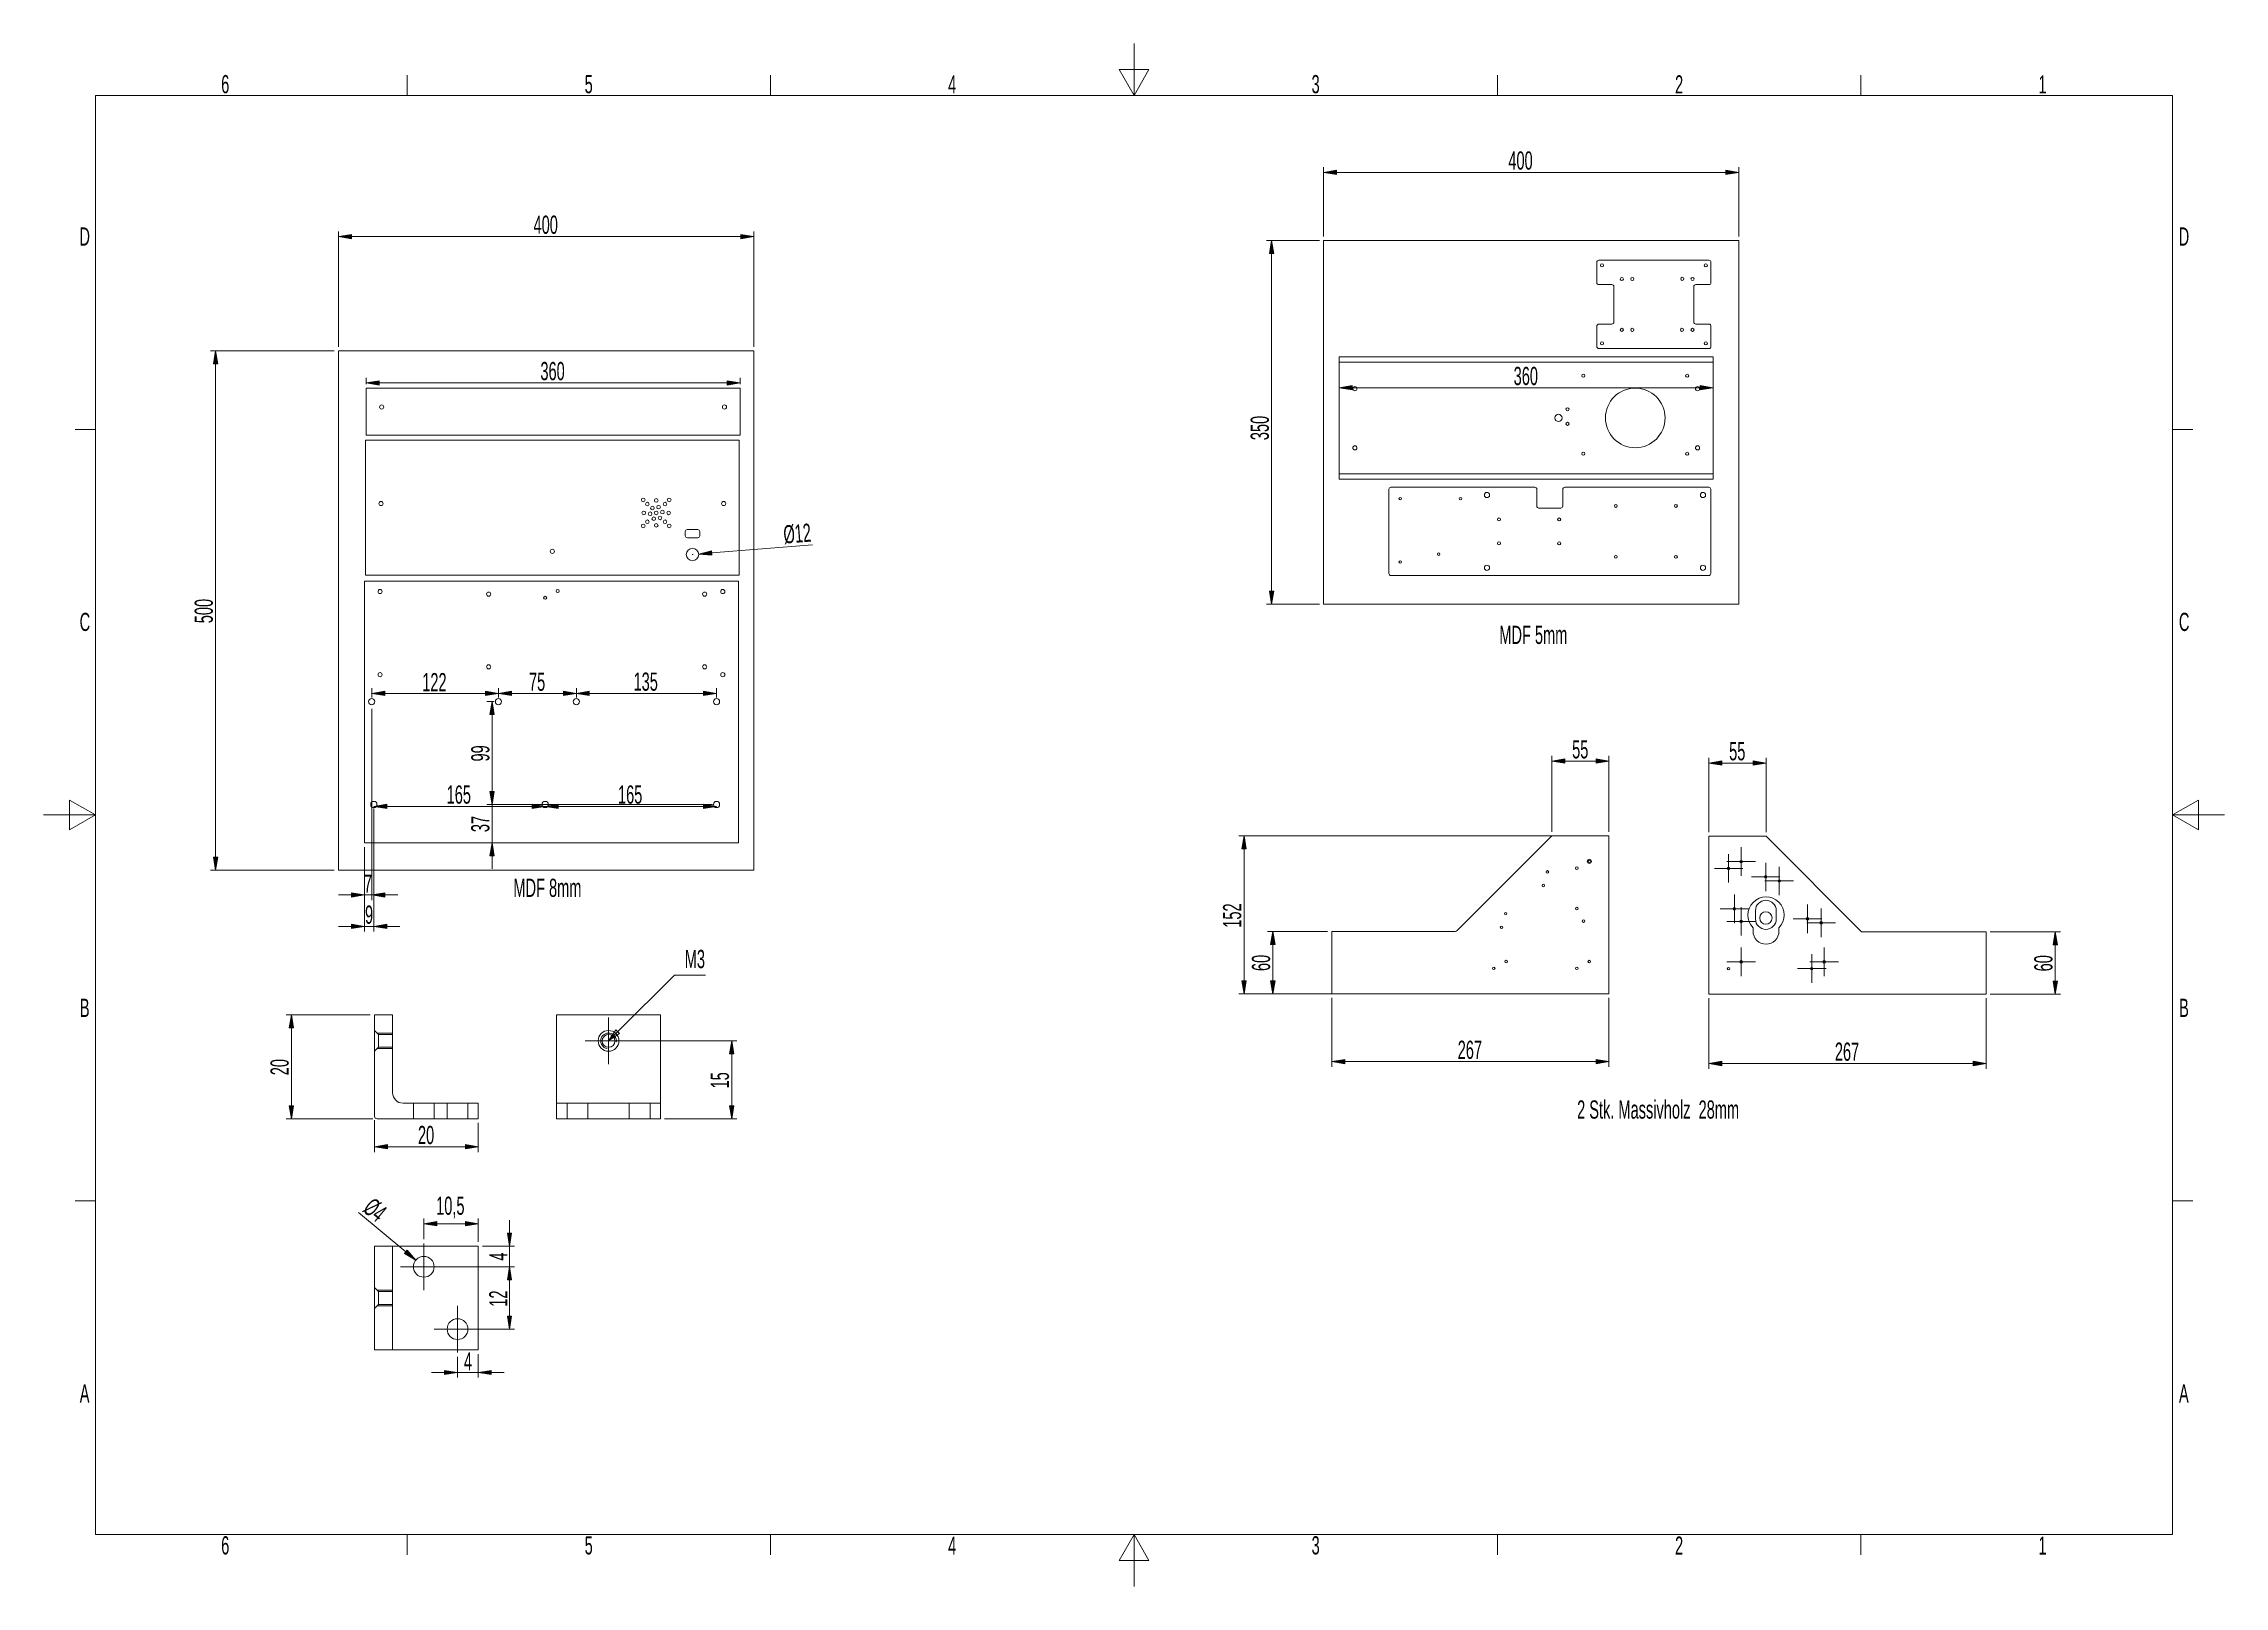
# Model space of a CAD drawing. Extents: x -90 to 2010, y -203 to 1283.
import ezdxf

# ---------------------------------------------------------------- set-up
doc = ezdxf.new("R2010")
doc.units = 0
doc.header["$MEASUREMENT"] = 0
doc.layers.get('0').update_dxf_attribs({"lineweight": 0})
for name, color, linetype, lineweight in [('Bemaßung (ISO)', 7, 'Continuous', 0), ('Mittelpunktmarkierung (ISO)', 7, 'Continuous', 0), ('Sichtbar (ISO)', 7, 'Continuous', 0), ('Sichtbar schmal (ISO)', 7, 'Continuous', 0), ('Skizziergeometrie (ISO)', 7, 'Continuous', 0), ('Symbol (ISO)', 7, 'Continuous', 0), ('Verdeckt (ISO)', 7, 'Continuous', 0)]:
    doc.layers.add(name, color=color, linetype=linetype, lineweight=lineweight)

# ---------------------------------------------------------------- blocks, each defined once
blk = doc.blocks.new('Block_22')
at = {"layer": 'Bemaßung (ISO)', "true_color": 0x000000, "transparency": 33554687}
h = blk.add_hatch(color=18, dxfattribs=at)
h.dxf.hatch_style = 2
h.paths.add_polyline_path([(233.1, 958), (233.1, 953.8), (220.6, 955.9)])
h = blk.add_hatch(color=18, dxfattribs=at)
h.dxf.hatch_style = 2
h.paths.add_polyline_path([(568.1, 958), (568.1, 953.8), (580.6, 955.9)])
at = {"layer": 'Bemaßung (ISO)', "color": 18, "lineweight": 5, "true_color": 0x000000}
for p, q in [((220.6, 954.7), (220.6, 960.9)), ((568.1, 955.9), (233.1, 955.9)), ((580.6, 954.7), (580.6, 960.9))]:
    blk.add_line(p, q, dxfattribs=at)
at = {"layer": 'Bemaßung (ISO)'}
for points in [[(233.1, 958), (233.1, 953.8), (220.6, 955.9), (220.6, 955.9)], [(568.1, 958), (568.1, 953.8), (580.6, 955.9), (580.6, 955.9)]]:
    blk.add_lwpolyline(points, close=True, dxfattribs=at)
at = {"layer": 'Bemaßung (ISO)', "insert": (388.4, 958.3), "char_height": 0.2, "attachment_point": 7}
blk.add_mtext('\\C18;\\c0;\\FSwiss 721 Condensed BT|b0|i0|c1;\\H17.500000;\\W0.700000;360', dxfattribs=at)
blk = doc.blocks.new('Block_23')
at = {"layer": 'Bemaßung (ISO)', "true_color": 0x000000, "transparency": 33554687}
h = blk.add_hatch(color=18, dxfattribs=at)
h.dxf.hatch_style = 2
h.paths.add_polyline_path([(73.5, 974.3), (77.7, 974.3), (75.6, 986.8)])
h = blk.add_hatch(color=18, dxfattribs=at)
h.dxf.hatch_style = 2
h.paths.add_polyline_path([(73.5, 499.3), (77.7, 499.3), (75.6, 486.8)])
at = {"layer": 'Bemaßung (ISO)', "color": 18, "lineweight": 5, "true_color": 0x000000}
for p, q in [((189.9, 986.8), (70.6, 986.8)), ((75.6, 499.3), (75.6, 974.3)), ((189.9, 486.8), (70.6, 486.8))]:
    blk.add_line(p, q, dxfattribs=at)
at = {"layer": 'Bemaßung (ISO)'}
for points in [[(73.5, 974.3), (77.7, 974.3), (75.6, 986.8), (75.6, 986.8)], [(73.5, 499.3), (77.7, 499.3), (75.6, 486.8), (75.6, 486.8)]]:
    blk.add_lwpolyline(points, close=True, dxfattribs=at)
at = {"layer": 'Bemaßung (ISO)', "insert": (73.2, 724.6), "char_height": 0.2, "attachment_point": 7, "rotation": 90}
blk.add_mtext('\\C18;\\c0;\\FSwiss 721 Condensed BT|b0|i0|c1;\\H17.500000;\\W0.700000;500', dxfattribs=at)
blk = doc.blocks.new('Block_24')
at = {"layer": 'Bemaßung (ISO)', "true_color": 0x000000, "transparency": 33554687}
h = blk.add_hatch(color=18, dxfattribs=at)
h.dxf.hatch_style = 2
h.paths.add_polyline_path([(206.4, 1098.9), (206.4, 1094.7), (193.9, 1096.8)])
h = blk.add_hatch(color=18, dxfattribs=at)
h.dxf.hatch_style = 2
h.paths.add_polyline_path([(581.4, 1098.9), (581.4, 1094.7), (593.9, 1096.8)])
at = {"layer": 'Bemaßung (ISO)', "color": 18, "lineweight": 5, "true_color": 0x000000}
for p, q in [((193.9, 990.8), (193.9, 1101.8)), ((206.4, 1096.8), (581.4, 1096.8)), ((593.9, 990.8), (593.9, 1101.8))]:
    blk.add_line(p, q, dxfattribs=at)
at = {"layer": 'Bemaßung (ISO)'}
for points in [[(206.4, 1098.9), (206.4, 1094.7), (193.9, 1096.8), (193.9, 1096.8)], [(581.4, 1098.9), (581.4, 1094.7), (593.9, 1096.8), (593.9, 1096.8)]]:
    blk.add_lwpolyline(points, close=True, dxfattribs=at)
at = {"layer": 'Bemaßung (ISO)', "insert": (381.8, 1099.2), "char_height": 0.2, "attachment_point": 7}
blk.add_mtext('\\C18;\\c0;\\FSwiss 721 Condensed BT|b0|i0|c1;\\H17.500000;\\W0.700000;400', dxfattribs=at)
blk = doc.blocks.new('Block_25')
at = {"layer": 'Bemaßung (ISO)', "true_color": 0x000000, "transparency": 33554687}
h = blk.add_hatch(color=18, dxfattribs=at)
h.dxf.hatch_style = 2
h.paths.add_polyline_path([(1170.2, 953.3), (1170.2, 949.1), (1157.7, 951.2)])
h = blk.add_hatch(color=18, dxfattribs=at)
h.dxf.hatch_style = 2
h.paths.add_polyline_path([(1505.2, 953.3), (1505.2, 949.1), (1517.7, 951.2)])
at = {"layer": 'Bemaßung (ISO)', "color": 18, "lineweight": 5, "true_color": 0x000000}
for p, q in [((1157.7, 977), (1157.7, 946.2)), ((1517.7, 977), (1517.7, 946.2)), ((1170.2, 951.2), (1505.2, 951.2))]:
    blk.add_line(p, q, dxfattribs=at)
at = {"layer": 'Bemaßung (ISO)'}
for points in [[(1170.2, 953.3), (1170.2, 949.1), (1157.7, 951.2), (1157.7, 951.2)], [(1505.2, 953.3), (1505.2, 949.1), (1517.7, 951.2), (1517.7, 951.2)]]:
    blk.add_lwpolyline(points, close=True, dxfattribs=at)
at = {"layer": 'Bemaßung (ISO)', "insert": (1325.6, 953.6), "char_height": 0.2, "attachment_point": 7}
blk.add_mtext('\\C18;\\c0;\\FSwiss 721 Condensed BT|b0|i0|c1;\\H17.500000;\\W0.700000;360', dxfattribs=at)
blk = doc.blocks.new('Block_26')
at = {"layer": 'Bemaßung (ISO)', "true_color": 0x000000, "transparency": 33554687}
h = blk.add_hatch(color=18, dxfattribs=at)
h.dxf.hatch_style = 2
h.paths.add_polyline_path([(1090.4, 1080.4), (1094.6, 1080.4), (1092.5, 1092.9)])
h = blk.add_hatch(color=18, dxfattribs=at)
h.dxf.hatch_style = 2
h.paths.add_polyline_path([(1090.4, 755.4), (1094.6, 755.4), (1092.5, 742.9)])
at = {"layer": 'Bemaßung (ISO)', "color": 18, "lineweight": 5, "true_color": 0x000000}
for p, q in [((1138.5, 1092.9), (1087.5, 1092.9)), ((1092.5, 755.4), (1092.5, 1080.4)), ((1138.5, 742.9), (1087.5, 742.9))]:
    blk.add_line(p, q, dxfattribs=at)
at = {"layer": 'Bemaßung (ISO)'}
for points in [[(1090.4, 1080.4), (1094.6, 1080.4), (1092.5, 1092.9), (1092.5, 1092.9)], [(1090.4, 755.4), (1094.6, 755.4), (1092.5, 742.9), (1092.5, 742.9)]]:
    blk.add_lwpolyline(points, close=True, dxfattribs=at)
at = {"layer": 'Bemaßung (ISO)', "insert": (1090.1, 900.8), "char_height": 0.2, "attachment_point": 7, "rotation": 90}
blk.add_mtext('\\C18;\\c0;\\FSwiss 721 Condensed BT|b0|i0|c1;\\H17.500000;\\W0.700000;350', dxfattribs=at)
blk = doc.blocks.new('Block_27')
at = {"layer": 'Bemaßung (ISO)', "true_color": 0x000000, "transparency": 33554687}
h = blk.add_hatch(color=18, dxfattribs=at)
h.dxf.hatch_style = 2
h.paths.add_polyline_path([(1155, 1160.7), (1155, 1156.5), (1142.5, 1158.6)])
h = blk.add_hatch(color=18, dxfattribs=at)
h.dxf.hatch_style = 2
h.paths.add_polyline_path([(1530, 1160.7), (1530, 1156.5), (1542.5, 1158.6)])
at = {"layer": 'Bemaßung (ISO)', "color": 18, "lineweight": 5, "true_color": 0x000000}
for p, q in [((1142.5, 1096.9), (1142.5, 1163.6)), ((1155, 1158.6), (1530, 1158.6)), ((1542.5, 1096.9), (1542.5, 1163.6))]:
    blk.add_line(p, q, dxfattribs=at)
at = {"layer": 'Bemaßung (ISO)'}
for points in [[(1155, 1160.7), (1155, 1156.5), (1142.5, 1158.6), (1142.5, 1158.6)], [(1530, 1160.7), (1530, 1156.5), (1542.5, 1158.6), (1542.5, 1158.6)]]:
    blk.add_lwpolyline(points, close=True, dxfattribs=at)
at = {"layer": 'Bemaßung (ISO)', "insert": (1320.5, 1161), "char_height": 0.2, "attachment_point": 7}
blk.add_mtext('\\C18;\\c0;\\FSwiss 721 Condensed BT|b0|i0|c1;\\H17.500000;\\W0.700000;400', dxfattribs=at)
blk = doc.blocks.new('Block_28')
at = {"layer": 'Bemaßung (ISO)', "true_color": 0x000000, "transparency": 33554687}
h = blk.add_hatch(color=18, dxfattribs=at)
h.dxf.hatch_style = 2
h.paths.add_polyline_path([(1162.9, 304.7), (1162.9, 300.5), (1150.4, 302.6)])
h = blk.add_hatch(color=18, dxfattribs=at)
h.dxf.hatch_style = 2
h.paths.add_polyline_path([(1404.9, 304.7), (1404.9, 300.5), (1417.4, 302.6)])
at = {"layer": 'Bemaßung (ISO)', "color": 18, "lineweight": 5, "true_color": 0x000000}
for p, q in [((1150.4, 363.9), (1150.4, 297.6)), ((1417.4, 363.9), (1417.4, 297.6)), ((1162.9, 302.6), (1404.9, 302.6))]:
    blk.add_line(p, q, dxfattribs=at)
at = {"layer": 'Bemaßung (ISO)'}
for points in [[(1162.9, 304.7), (1162.9, 300.5), (1150.4, 302.6), (1150.4, 302.6)], [(1404.9, 304.7), (1404.9, 300.5), (1417.4, 302.6), (1417.4, 302.6)]]:
    blk.add_lwpolyline(points, close=True, dxfattribs=at)
at = {"layer": 'Bemaßung (ISO)', "insert": (1271.7, 305), "char_height": 0.2, "attachment_point": 7}
blk.add_mtext('\\C18;\\c0;\\FSwiss 721 Condensed BT|b0|i0|c1;\\H17.500000;\\W0.700000;267', dxfattribs=at)
blk = doc.blocks.new('Block_29')
at = {"layer": 'Bemaßung (ISO)', "true_color": 0x000000, "transparency": 33554687}
h = blk.add_hatch(color=18, dxfattribs=at)
h.dxf.hatch_style = 2
h.paths.add_polyline_path([(1091.6, 415.4), (1095.8, 415.4), (1093.7, 427.9)])
h = blk.add_hatch(color=18, dxfattribs=at)
h.dxf.hatch_style = 2
h.paths.add_polyline_path([(1091.6, 380.4), (1095.8, 380.4), (1093.7, 367.9)])
at = {"layer": 'Bemaßung (ISO)', "color": 18, "lineweight": 5, "true_color": 0x000000}
for p, q in [((1146.4, 427.9), (1088.7, 427.9)), ((1093.7, 415.4), (1093.7, 380.4)), ((1146.4, 367.9), (1088.7, 367.9))]:
    blk.add_line(p, q, dxfattribs=at)
at = {"layer": 'Bemaßung (ISO)'}
for points in [[(1091.6, 415.4), (1095.8, 415.4), (1093.7, 427.9), (1093.7, 427.9)], [(1091.6, 380.4), (1095.8, 380.4), (1093.7, 367.9), (1093.7, 367.9)]]:
    blk.add_lwpolyline(points, close=True, dxfattribs=at)
at = {"layer": 'Bemaßung (ISO)', "insert": (1091.3, 389.8), "char_height": 0.2, "attachment_point": 7, "rotation": 90}
blk.add_mtext('\\C18;\\c0;\\FSwiss 721 Condensed BT|b0|i0|c1;\\H17.500000;\\W0.700000;60', dxfattribs=at)
blk = doc.blocks.new('Block_30')
at = {"layer": 'Bemaßung (ISO)', "true_color": 0x000000, "transparency": 33554687}
h = blk.add_hatch(color=18, dxfattribs=at)
h.dxf.hatch_style = 2
h.paths.add_polyline_path([(1374.9, 594), (1374.9, 589.8), (1362.4, 591.9)])
h = blk.add_hatch(color=18, dxfattribs=at)
h.dxf.hatch_style = 2
h.paths.add_polyline_path([(1404.9, 594), (1404.9, 589.8), (1417.4, 591.9)])
at = {"layer": 'Bemaßung (ISO)', "color": 18, "lineweight": 5, "true_color": 0x000000}
for p, q in [((1362.4, 523.9), (1362.4, 596.9)), ((1404.9, 591.9), (1374.9, 591.9)), ((1417.4, 523.9), (1417.4, 596.9))]:
    blk.add_line(p, q, dxfattribs=at)
at = {"layer": 'Bemaßung (ISO)'}
for points in [[(1374.9, 594), (1374.9, 589.8), (1362.4, 591.9), (1362.4, 591.9)], [(1404.9, 594), (1404.9, 589.8), (1417.4, 591.9), (1417.4, 591.9)]]:
    blk.add_lwpolyline(points, close=True, dxfattribs=at)
at = {"layer": 'Bemaßung (ISO)', "insert": (1381.9, 594.2), "char_height": 0.2, "attachment_point": 7}
blk.add_mtext('\\C18;\\c0;\\FSwiss 721 Condensed BT|b0|i0|c1;\\H17.500000;\\W0.700000;55', dxfattribs=at)
blk = doc.blocks.new('Block_31')
at = {"layer": 'Bemaßung (ISO)', "true_color": 0x000000, "transparency": 33554687}
h = blk.add_hatch(color=18, dxfattribs=at)
h.dxf.hatch_style = 2
h.paths.add_polyline_path([(1063.9, 507.4), (1068, 507.4), (1066, 519.9)])
h = blk.add_hatch(color=18, dxfattribs=at)
h.dxf.hatch_style = 2
h.paths.add_polyline_path([(1063.9, 380.4), (1068, 380.4), (1066, 367.9)])
at = {"layer": 'Bemaßung (ISO)', "color": 18, "lineweight": 5, "true_color": 0x000000}
for p, q in [((1413.4, 519.9), (1061, 519.9)), ((1066, 380.4), (1066, 507.4)), ((1413.4, 367.9), (1061, 367.9))]:
    blk.add_line(p, q, dxfattribs=at)
at = {"layer": 'Bemaßung (ISO)'}
for points in [[(1063.9, 507.4), (1068, 507.4), (1066, 519.9), (1066, 519.9)], [(1063.9, 380.4), (1068, 380.4), (1066, 367.9), (1066, 367.9)]]:
    blk.add_lwpolyline(points, close=True, dxfattribs=at)
at = {"layer": 'Bemaßung (ISO)', "insert": (1063.5, 431.5), "char_height": 0.2, "attachment_point": 7, "rotation": 90}
blk.add_mtext('\\C18;\\c0;\\FSwiss 721 Condensed BT|b0|i0|c1;\\H17.500000;\\W0.700000;152', dxfattribs=at)
blk = doc.blocks.new('Block_32')
at = {"layer": 'Bemaßung (ISO)', "true_color": 0x000000, "transparency": 33554687}
h = blk.add_hatch(color=18, dxfattribs=at)
h.dxf.hatch_style = 2
h.paths.add_polyline_path([(1526.1, 302.9), (1526.1, 298.7), (1513.6, 300.8)])
h = blk.add_hatch(color=18, dxfattribs=at)
h.dxf.hatch_style = 2
h.paths.add_polyline_path([(1768.1, 302.9), (1768.1, 298.7), (1780.6, 300.8)])
at = {"layer": 'Bemaßung (ISO)', "color": 18, "lineweight": 5, "true_color": 0x000000}
for p, q in [((1513.6, 363.6), (1513.6, 295.8)), ((1780.6, 363.6), (1780.6, 295.8)), ((1768.1, 300.8), (1526.1, 300.8))]:
    blk.add_line(p, q, dxfattribs=at)
at = {"layer": 'Bemaßung (ISO)'}
for points in [[(1526.1, 302.9), (1526.1, 298.7), (1513.6, 300.8), (1513.6, 300.8)], [(1768.1, 302.9), (1768.1, 298.7), (1780.6, 300.8), (1780.6, 300.8)]]:
    blk.add_lwpolyline(points, close=True, dxfattribs=at)
at = {"layer": 'Bemaßung (ISO)', "insert": (1634.9, 303.2), "char_height": 0.2, "attachment_point": 7}
blk.add_mtext('\\C18;\\c0;\\FSwiss 721 Condensed BT|b0|i0|c1;\\H17.500000;\\W0.700000;267', dxfattribs=at)
blk = doc.blocks.new('Block_33')
at = {"layer": 'Bemaßung (ISO)', "true_color": 0x000000, "transparency": 33554687}
h = blk.add_hatch(color=18, dxfattribs=at)
h.dxf.hatch_style = 2
h.paths.add_polyline_path([(1845, 415.1), (1849.2, 415.1), (1847.1, 427.6)])
h = blk.add_hatch(color=18, dxfattribs=at)
h.dxf.hatch_style = 2
h.paths.add_polyline_path([(1845, 380.1), (1849.2, 380.1), (1847.1, 367.6)])
at = {"layer": 'Bemaßung (ISO)', "color": 18, "lineweight": 5, "true_color": 0x000000}
for p, q in [((1784.6, 427.6), (1852.1, 427.6)), ((1847.1, 415.1), (1847.1, 380.1)), ((1784.6, 367.6), (1852.1, 367.6))]:
    blk.add_line(p, q, dxfattribs=at)
at = {"layer": 'Bemaßung (ISO)'}
for points in [[(1845, 415.1), (1849.2, 415.1), (1847.1, 427.6), (1847.1, 427.6)], [(1845, 380.1), (1849.2, 380.1), (1847.1, 367.6), (1847.1, 367.6)]]:
    blk.add_lwpolyline(points, close=True, dxfattribs=at)
at = {"layer": 'Bemaßung (ISO)', "insert": (1844.7, 389.5), "char_height": 0.2, "attachment_point": 7, "rotation": 90}
blk.add_mtext('\\C18;\\c0;\\FSwiss 721 Condensed BT|b0|i0|c1;\\H17.500000;\\W0.700000;60', dxfattribs=at)
blk = doc.blocks.new('Block_34')
at = {"layer": 'Bemaßung (ISO)', "true_color": 0x000000, "transparency": 33554687}
h = blk.add_hatch(color=18, dxfattribs=at)
h.dxf.hatch_style = 2
h.paths.add_polyline_path([(1526.1, 592.1), (1526.1, 588), (1513.6, 590)])
h = blk.add_hatch(color=18, dxfattribs=at)
h.dxf.hatch_style = 2
h.paths.add_polyline_path([(1556.1, 592.1), (1556.1, 588), (1568.6, 590)])
at = {"layer": 'Bemaßung (ISO)', "color": 18, "lineweight": 5, "true_color": 0x000000}
for p, q in [((1513.6, 523.6), (1513.6, 595)), ((1526.1, 590), (1556.1, 590)), ((1568.6, 523.6), (1568.6, 595))]:
    blk.add_line(p, q, dxfattribs=at)
at = {"layer": 'Bemaßung (ISO)'}
for points in [[(1526.1, 592.1), (1526.1, 588), (1513.6, 590), (1513.6, 590)], [(1556.1, 592.1), (1556.1, 588), (1568.6, 590), (1568.6, 590)]]:
    blk.add_lwpolyline(points, close=True, dxfattribs=at)
at = {"layer": 'Bemaßung (ISO)', "insert": (1533.1, 592.4), "char_height": 0.2, "attachment_point": 7}
blk.add_mtext('\\C18;\\c0;\\FSwiss 721 Condensed BT|b0|i0|c1;\\H17.500000;\\W0.700000;55', dxfattribs=at)
blk = doc.blocks.new('Block_35')
at = {"layer": 'Bemaßung (ISO)', "true_color": 0x000000, "transparency": 33554687}
h = blk.add_hatch(color=18, dxfattribs=at)
h.dxf.hatch_style = 2
h.paths.add_polyline_path([(146.6, 335.1), (150.7, 335.1), (148.6, 347.6)])
h = blk.add_hatch(color=18, dxfattribs=at)
h.dxf.hatch_style = 2
h.paths.add_polyline_path([(146.6, 260.1), (150.7, 260.1), (148.6, 247.6)])
at = {"layer": 'Bemaßung (ISO)', "color": 18, "lineweight": 5, "true_color": 0x000000}
for p, q in [((224.6, 347.6), (143.6, 347.6)), ((148.6, 260.1), (148.6, 335.1)), ((227.1, 247.6), (143.6, 247.6))]:
    blk.add_line(p, q, dxfattribs=at)
at = {"layer": 'Bemaßung (ISO)'}
for points in [[(146.6, 335.1), (150.7, 335.1), (148.6, 347.6), (148.6, 347.6)], [(146.6, 260.1), (150.7, 260.1), (148.6, 247.6), (148.6, 247.6)]]:
    blk.add_lwpolyline(points, close=True, dxfattribs=at)
at = {"layer": 'Bemaßung (ISO)', "insert": (146.2, 289.5), "char_height": 0.2, "attachment_point": 7, "rotation": 90}
blk.add_mtext('\\C18;\\c0;\\FSwiss 721 Condensed BT|b0|i0|c1;\\H17.500000;\\W0.700000;20', dxfattribs=at)
blk = doc.blocks.new('Block_36')
at = {"layer": 'Bemaßung (ISO)', "true_color": 0x000000, "transparency": 33554687}
h = blk.add_hatch(color=18, dxfattribs=at)
h.dxf.hatch_style = 2
h.paths.add_polyline_path([(241.1, 222.7), (241.1, 218.5), (228.6, 220.6)])
h = blk.add_hatch(color=18, dxfattribs=at)
h.dxf.hatch_style = 2
h.paths.add_polyline_path([(316.1, 222.7), (316.1, 218.5), (328.6, 220.6)])
at = {"layer": 'Bemaßung (ISO)', "color": 18, "lineweight": 5, "true_color": 0x000000}
for p, q in [((228.6, 246.1), (228.6, 215.6)), ((328.6, 243.6), (328.6, 215.6)), ((241.1, 220.6), (316.1, 220.6))]:
    blk.add_line(p, q, dxfattribs=at)
at = {"layer": 'Bemaßung (ISO)'}
for points in [[(241.1, 222.7), (241.1, 218.5), (228.6, 220.6), (228.6, 220.6)], [(316.1, 222.7), (316.1, 218.5), (328.6, 220.6), (328.6, 220.6)]]:
    blk.add_lwpolyline(points, close=True, dxfattribs=at)
at = {"layer": 'Bemaßung (ISO)', "insert": (270.5, 223), "char_height": 0.2, "attachment_point": 7}
blk.add_mtext('\\C18;\\c0;\\FSwiss 721 Condensed BT|b0|i0|c1;\\H17.500000;\\W0.700000;20', dxfattribs=at)
blk = doc.blocks.new('Block_37')
at = {"layer": 'Bemaßung (ISO)', "true_color": 0x000000, "transparency": 33554687}
h = blk.add_hatch(color=18, dxfattribs=at)
h.dxf.hatch_style = 2
h.paths.add_polyline_path([(570.5, 310.1), (574.6, 310.1), (572.6, 322.6)])
h = blk.add_hatch(color=18, dxfattribs=at)
h.dxf.hatch_style = 2
h.paths.add_polyline_path([(570.5, 260.1), (574.6, 260.1), (572.6, 247.6)])
at = {"layer": 'Bemaßung (ISO)', "color": 18, "lineweight": 5, "true_color": 0x000000}
for p, q in [((458, 322.6), (577.6, 322.6)), ((572.6, 260.1), (572.6, 310.1)), ((508, 247.6), (577.6, 247.6))]:
    blk.add_line(p, q, dxfattribs=at)
at = {"layer": 'Bemaßung (ISO)'}
for points in [[(570.5, 310.1), (574.6, 310.1), (572.6, 322.6), (572.6, 322.6)], [(570.5, 260.1), (574.6, 260.1), (572.6, 247.6), (572.6, 247.6)]]:
    blk.add_lwpolyline(points, close=True, dxfattribs=at)
at = {"layer": 'Bemaßung (ISO)', "insert": (570.2, 276.8), "char_height": 0.2, "attachment_point": 7, "rotation": 90}
blk.add_mtext('\\C18;\\c0;\\FSwiss 721 Condensed BT|b0|i0|c1;\\H17.500000;\\W0.700000;15', dxfattribs=at)
blk = doc.blocks.new('Block_38')
at = {"layer": 'Bemaßung (ISO)', "true_color": 0x000000, "transparency": 33554687}
h = blk.add_hatch(color=18, dxfattribs=at)
h.dxf.hatch_style = 2
h.paths.add_polyline_path([(356.6, 92.6), (360.7, 92.6), (358.6, 105.1)])
h = blk.add_hatch(color=18, dxfattribs=at)
h.dxf.hatch_style = 2
h.paths.add_polyline_path([(356.6, 57.6), (360.7, 57.6), (358.6, 45.1)])
at = {"layer": 'Bemaßung (ISO)', "color": 18, "lineweight": 5, "true_color": 0x000000}
for p, q in [((280.1, 105.1), (363.6, 105.1)), ((358.6, 92.6), (358.6, 57.6)), ((312.6, 45.1), (363.6, 45.1))]:
    blk.add_line(p, q, dxfattribs=at)
at = {"layer": 'Bemaßung (ISO)'}
for points in [[(356.6, 92.6), (360.7, 92.6), (358.6, 105.1), (358.6, 105.1)], [(356.6, 57.6), (360.7, 57.6), (358.6, 45.1), (358.6, 45.1)]]:
    blk.add_lwpolyline(points, close=True, dxfattribs=at)
at = {"layer": 'Bemaßung (ISO)', "insert": (356.6, 66.7), "char_height": 0.2, "attachment_point": 7, "rotation": 90}
blk.add_mtext('\\C18;\\c0;\\FSwiss 721 Condensed BT|b0|i0|c1;\\H17.500000;\\W0.700000;12', dxfattribs=at)
blk = doc.blocks.new('Block_39')
at = {"layer": 'Bemaßung (ISO)', "true_color": 0x000000, "transparency": 33554687}
h = blk.add_hatch(color=18, dxfattribs=at)
h.dxf.hatch_style = 2
h.paths.add_polyline_path([(356.6, 137.6), (360.7, 137.6), (358.6, 125.1)])
h = blk.add_hatch(color=18, dxfattribs=at)
h.dxf.hatch_style = 2
h.paths.add_polyline_path([(356.6, 92.6), (360.7, 92.6), (358.6, 105.1)])
at = {"layer": 'Bemaßung (ISO)', "color": 18, "lineweight": 5, "true_color": 0x000000}
for p, q in [((358.6, 137.6), (358.6, 150.1)), ((280.1, 105.1), (363.6, 105.1)), ((332.6, 125.1), (363.6, 125.1)), ((358.6, 125.1), (358.6, 105.1)), ((358.6, 92.6), (358.6, 80.1))]:
    blk.add_line(p, q, dxfattribs=at)
at = {"layer": 'Bemaßung (ISO)'}
for points in [[(356.6, 137.6), (360.7, 137.6), (358.6, 125.1), (358.6, 125.1)], [(356.6, 92.6), (360.7, 92.6), (358.6, 105.1), (358.6, 105.1)]]:
    blk.add_lwpolyline(points, close=True, dxfattribs=at)
at = {"layer": 'Bemaßung (ISO)', "insert": (356.6, 111.1), "char_height": 0.2, "attachment_point": 7, "rotation": 90}
blk.add_mtext('\\C18;\\c0;\\FSwiss 721 Condensed BT|b0|i0|c1;\\H17.500000;\\W0.700000;4', dxfattribs=at)
blk = doc.blocks.new('Block_40')
at = {"layer": 'Bemaßung (ISO)', "true_color": 0x000000, "transparency": 33554687}
h = blk.add_hatch(color=18, dxfattribs=at)
h.dxf.hatch_style = 2
h.paths.add_polyline_path([(296.1, 5.4), (296.1, 1.3), (308.6, 3.4)])
h = blk.add_hatch(color=18, dxfattribs=at)
h.dxf.hatch_style = 2
h.paths.add_polyline_path([(341.1, 5.4), (341.1, 1.3), (328.6, 3.4)])
at = {"layer": 'Bemaßung (ISO)', "color": 18, "lineweight": 5, "true_color": 0x000000}
for p, q in [((328.6, 21.1), (328.6, -1.6)), ((296.1, 3.4), (283.6, 3.4)), ((308.6, 18.6), (308.6, -1.6)), ((328.6, 3.4), (308.6, 3.4)), ((341.1, 3.4), (353.6, 3.4))]:
    blk.add_line(p, q, dxfattribs=at)
at = {"layer": 'Bemaßung (ISO)'}
for points in [[(296.1, 5.4), (296.1, 1.3), (308.6, 3.4), (308.6, 3.4)], [(341.1, 5.4), (341.1, 1.3), (328.6, 3.4), (328.6, 3.4)]]:
    blk.add_lwpolyline(points, close=True, dxfattribs=at)
at = {"layer": 'Bemaßung (ISO)', "insert": (314.7, 5.4), "char_height": 0.2, "attachment_point": 7}
blk.add_mtext('\\C18;\\c0;\\FSwiss 721 Condensed BT|b0|i0|c1;\\H17.500000;\\W0.700000;4', dxfattribs=at)
blk = doc.blocks.new('Block_41')
at = {"layer": 'Bemaßung (ISO)', "true_color": 0x000000, "transparency": 33554687}
h = blk.add_hatch(color=18, dxfattribs=at)
h.dxf.hatch_style = 2
h.paths.add_polyline_path([(288.6, 148.6), (288.6, 144.5), (276.1, 146.5)])
h = blk.add_hatch(color=18, dxfattribs=at)
h.dxf.hatch_style = 2
h.paths.add_polyline_path([(316.1, 148.6), (316.1, 144.5), (328.6, 146.5)])
at = {"layer": 'Bemaßung (ISO)', "color": 18, "lineweight": 5, "true_color": 0x000000}
for p, q in [((276.1, 131.6), (276.1, 151.5)), ((328.6, 129.1), (328.6, 151.5)), ((316.1, 146.5), (288.6, 146.5))]:
    blk.add_line(p, q, dxfattribs=at)
at = {"layer": 'Bemaßung (ISO)'}
for points in [[(288.6, 148.6), (288.6, 144.5), (276.1, 146.5), (276.1, 146.5)], [(316.1, 148.6), (316.1, 144.5), (328.6, 146.5), (328.6, 146.5)]]:
    blk.add_lwpolyline(points, close=True, dxfattribs=at)
at = {"layer": 'Bemaßung (ISO)', "insert": (288, 151.9), "char_height": 0.2, "attachment_point": 7}
blk.add_mtext('\\C18;\\c0;\\FSwiss 721 Condensed BT|b0|i0|c1;\\H17.500000;\\W0.700000;10,5', dxfattribs=at)
blk = doc.blocks.new('Block_42')
at = {"layer": 'Bemaßung (ISO)', "true_color": 0x000000, "transparency": 33554687}
h = blk.add_hatch(color=18, dxfattribs=at)
h.dxf.hatch_style = 2
h.paths.add_polyline_path([(260.2, 121.1), (257.5, 117.9), (268.5, 111.5)])
at = {"layer": 'Bemaßung (ISO)', "color": 18, "lineweight": 5, "true_color": 0x000000}
for p, q in [((213.2, 157.5), (258.9, 119.5)), ((275.7, 105.1), (276.6, 105.1)), ((276.1, 104.6), (276.1, 105.5))]:
    blk.add_line(p, q, dxfattribs=at)
at = {"layer": 'Bemaßung (ISO)'}
blk.add_lwpolyline([(260.2, 121.1), (257.5, 117.9), (268.5, 111.5), (268.5, 111.5)], close=True, dxfattribs=at)
at = {"layer": 'Bemaßung (ISO)', "insert": (216, 158.7), "char_height": 0.2, "attachment_point": 7, "rotation": 320.1873}
blk.add_mtext('\\C18;\\c0;\\FSwiss 721 Condensed BT|b0|i0|c1;\\H17.500000;\\W0.700000;Ø4', dxfattribs=at)
blk = doc.blocks.new('Block_43')
at = {"layer": 'Bemaßung (ISO)', "true_color": 0x000000, "transparency": 33554687}
h = blk.add_hatch(color=18, dxfattribs=at)
h.dxf.hatch_style = 2
h.paths.add_polyline_path([(553.2, 794.3), (553.5, 790.2), (540.9, 791.2)])
at = {"layer": 'Bemaßung (ISO)', "color": 18, "lineweight": 5, "true_color": 0x000000}
for p, q in [((650.3, 799.9), (553.4, 792.2)), ((534.5, 790.8), (535.4, 790.8)), ((534.9, 790.3), (534.9, 791.2))]:
    blk.add_line(p, q, dxfattribs=at)
at = {"layer": 'Bemaßung (ISO)'}
blk.add_lwpolyline([(553.2, 794.3), (553.5, 790.2), (540.9, 791.2), (540.9, 791.2)], close=True, dxfattribs=at)
at = {"layer": 'Bemaßung (ISO)', "insert": (623.2, 800.5), "char_height": 0.2, "attachment_point": 7, "rotation": 4.5424}
blk.add_mtext('\\C18;\\c0;\\FSwiss 721 Condensed BT|b0|i0|c1;\\H17.500000;\\W0.700000;Ø12', dxfattribs=at)
blk = doc.blocks.new('Block_44')
at = {"layer": 'Bemaßung (ISO)', "true_color": 0x000000, "transparency": 33554687}
h = blk.add_hatch(color=18, dxfattribs=at)
h.dxf.hatch_style = 2
h.paths.add_polyline_path([(206.5, 465.2), (206.5, 461), (219, 463.1)])
h = blk.add_hatch(color=18, dxfattribs=at)
h.dxf.hatch_style = 2
h.paths.add_polyline_path([(238.5, 465.2), (238.5, 461), (226, 463.1)])
at = {"layer": 'Bemaßung (ISO)', "color": 18, "lineweight": 5, "true_color": 0x000000}
for p, q in [((226, 642.1), (226, 458.1)), ((219, 509.1), (219, 458.1)), ((206.5, 463.1), (194, 463.1)), ((219, 463.1), (226, 463.1)), ((238.5, 463.1), (251, 463.1))]:
    blk.add_line(p, q, dxfattribs=at)
at = {"layer": 'Bemaßung (ISO)'}
for points in [[(206.5, 465.2), (206.5, 461), (219, 463.1), (219, 463.1)], [(238.5, 465.2), (238.5, 461), (226, 463.1), (226, 463.1)]]:
    blk.add_lwpolyline(points, close=True, dxfattribs=at)
at = {"layer": 'Bemaßung (ISO)', "insert": (218.4, 465.1), "char_height": 0.2, "attachment_point": 7}
blk.add_mtext('\\C18;\\c0;\\FSwiss 721 Condensed BT|b0|i0|c1;\\H17.500000;\\W0.700000;7', dxfattribs=at)
blk = doc.blocks.new('Block_45')
at = {"layer": 'Bemaßung (ISO)', "true_color": 0x000000, "transparency": 33554687}
h = blk.add_hatch(color=18, dxfattribs=at)
h.dxf.hatch_style = 2
h.paths.add_polyline_path([(206.5, 434.8), (206.5, 430.6), (219, 432.7)])
h = blk.add_hatch(color=18, dxfattribs=at)
h.dxf.hatch_style = 2
h.paths.add_polyline_path([(240.5, 434.8), (240.5, 430.6), (228, 432.7)])
at = {"layer": 'Bemaßung (ISO)', "color": 18, "lineweight": 5, "true_color": 0x000000}
for p, q in [((228, 546.1), (228, 427.7)), ((219, 509.1), (219, 427.7)), ((206.5, 432.7), (194, 432.7)), ((228, 432.7), (219, 432.7)), ((240.5, 432.7), (253, 432.7))]:
    blk.add_line(p, q, dxfattribs=at)
at = {"layer": 'Bemaßung (ISO)'}
for points in [[(206.5, 434.8), (206.5, 430.6), (219, 432.7), (219, 432.7)], [(240.5, 434.8), (240.5, 430.6), (228, 432.7), (228, 432.7)]]:
    blk.add_lwpolyline(points, close=True, dxfattribs=at)
at = {"layer": 'Bemaßung (ISO)', "insert": (219.5, 435.1), "char_height": 0.2, "attachment_point": 7}
blk.add_mtext('\\C18;\\c0;\\FSwiss 721 Condensed BT|b0|i0|c1;\\H17.500000;\\W0.700000;9', dxfattribs=at)
blk = doc.blocks.new('Block_46')
at = {"layer": 'Bemaßung (ISO)', "true_color": 0x000000, "transparency": 33554687}
h = blk.add_hatch(color=18, dxfattribs=at)
h.dxf.hatch_style = 2
h.paths.add_polyline_path([(240.5, 550.4), (240.5, 546.2), (228, 548.3)])
h = blk.add_hatch(color=18, dxfattribs=at)
h.dxf.hatch_style = 2
h.paths.add_polyline_path([(380.5, 550.4), (380.5, 546.2), (393, 548.3)])
at = {"layer": 'Bemaßung (ISO)', "color": 18, "lineweight": 5, "true_color": 0x000000}
blk.add_line((240.5, 548.3), (380.5, 548.3), dxfattribs=at)
at = {"layer": 'Bemaßung (ISO)'}
for points in [[(240.5, 550.4), (240.5, 546.2), (228, 548.3), (228, 548.3)], [(380.5, 550.4), (380.5, 546.2), (393, 548.3), (393, 548.3)]]:
    blk.add_lwpolyline(points, close=True, dxfattribs=at)
at = {"layer": 'Bemaßung (ISO)', "insert": (298.1, 550.7), "char_height": 0.2, "attachment_point": 7}
blk.add_mtext('\\C18;\\c0;\\FSwiss 721 Condensed BT|b0|i0|c1;\\H17.500000;\\W0.700000;165', dxfattribs=at)
blk = doc.blocks.new('Block_47')
at = {"layer": 'Bemaßung (ISO)', "true_color": 0x000000, "transparency": 33554687}
h = blk.add_hatch(color=18, dxfattribs=at)
h.dxf.hatch_style = 2
h.paths.add_polyline_path([(405.5, 550.4), (405.5, 546.2), (393, 548.3)])
h = blk.add_hatch(color=18, dxfattribs=at)
h.dxf.hatch_style = 2
h.paths.add_polyline_path([(545.5, 550.4), (545.5, 546.2), (558, 548.3)])
at = {"layer": 'Bemaßung (ISO)', "color": 18, "lineweight": 5, "true_color": 0x000000}
blk.add_line((405.5, 548.3), (545.5, 548.3), dxfattribs=at)
at = {"layer": 'Bemaßung (ISO)'}
for points in [[(405.5, 550.4), (405.5, 546.2), (393, 548.3), (393, 548.3)], [(545.5, 550.4), (545.5, 546.2), (558, 548.3), (558, 548.3)]]:
    blk.add_lwpolyline(points, close=True, dxfattribs=at)
at = {"layer": 'Bemaßung (ISO)', "insert": (463.1, 550.7), "char_height": 0.2, "attachment_point": 7}
blk.add_mtext('\\C18;\\c0;\\FSwiss 721 Condensed BT|b0|i0|c1;\\H17.500000;\\W0.700000;165', dxfattribs=at)
blk = doc.blocks.new('Block_48')
at = {"layer": 'Bemaßung (ISO)', "true_color": 0x000000, "transparency": 33554687}
h = blk.add_hatch(color=18, dxfattribs=at)
h.dxf.hatch_style = 2
h.paths.add_polyline_path([(435.5, 659.1), (435.5, 654.9), (423, 657)])
h = blk.add_hatch(color=18, dxfattribs=at)
h.dxf.hatch_style = 2
h.paths.add_polyline_path([(545.5, 659.1), (545.5, 654.9), (558, 657)])
at = {"layer": 'Bemaßung (ISO)', "color": 18, "lineweight": 5, "true_color": 0x000000}
for p, q in [((423, 653.1), (423, 662)), ((545.5, 657), (435.5, 657)), ((558, 653.1), (558, 662))]:
    blk.add_line(p, q, dxfattribs=at)
at = {"layer": 'Bemaßung (ISO)'}
for points in [[(435.5, 659.1), (435.5, 654.9), (423, 657), (423, 657)], [(545.5, 659.1), (545.5, 654.9), (558, 657), (558, 657)]]:
    blk.add_lwpolyline(points, close=True, dxfattribs=at)
at = {"layer": 'Bemaßung (ISO)', "insert": (478.1, 659.4), "char_height": 0.2, "attachment_point": 7}
blk.add_mtext('\\C18;\\c0;\\FSwiss 721 Condensed BT|b0|i0|c1;\\H17.500000;\\W0.700000;135', dxfattribs=at)
blk = doc.blocks.new('Block_49')
at = {"layer": 'Bemaßung (ISO)', "true_color": 0x000000, "transparency": 33554687}
h = blk.add_hatch(color=18, dxfattribs=at)
h.dxf.hatch_style = 2
h.paths.add_polyline_path([(360.5, 659.1), (360.5, 654.9), (348, 657)])
h = blk.add_hatch(color=18, dxfattribs=at)
h.dxf.hatch_style = 2
h.paths.add_polyline_path([(410.5, 659.1), (410.5, 654.9), (423, 657)])
at = {"layer": 'Bemaßung (ISO)', "color": 18, "lineweight": 5, "true_color": 0x000000}
for p, q in [((348, 653.1), (348, 662)), ((410.5, 657), (360.5, 657)), ((423, 653.1), (423, 662))]:
    blk.add_line(p, q, dxfattribs=at)
at = {"layer": 'Bemaßung (ISO)'}
for points in [[(360.5, 659.1), (360.5, 654.9), (348, 657), (348, 657)], [(410.5, 659.1), (410.5, 654.9), (423, 657), (423, 657)]]:
    blk.add_lwpolyline(points, close=True, dxfattribs=at)
at = {"layer": 'Bemaßung (ISO)', "insert": (377.4, 659.3), "char_height": 0.2, "attachment_point": 7}
blk.add_mtext('\\C18;\\c0;\\FSwiss 721 Condensed BT|b0|i0|c1;\\H17.500000;\\W0.700000;75', dxfattribs=at)
blk = doc.blocks.new('Block_50')
at = {"layer": 'Bemaßung (ISO)', "true_color": 0x000000, "transparency": 33554687}
h = blk.add_hatch(color=18, dxfattribs=at)
h.dxf.hatch_style = 2
h.paths.add_polyline_path([(238.5, 659.1), (238.5, 654.9), (226, 657)])
h = blk.add_hatch(color=18, dxfattribs=at)
h.dxf.hatch_style = 2
h.paths.add_polyline_path([(335.5, 659.1), (335.5, 654.9), (348, 657)])
at = {"layer": 'Bemaßung (ISO)', "color": 18, "lineweight": 5, "true_color": 0x000000}
for p, q in [((226, 653.1), (226, 662)), ((335.5, 657), (238.5, 657)), ((348, 653.1), (348, 662))]:
    blk.add_line(p, q, dxfattribs=at)
at = {"layer": 'Bemaßung (ISO)'}
for points in [[(238.5, 659.1), (238.5, 654.9), (226, 657), (226, 657)], [(335.5, 659.1), (335.5, 654.9), (348, 657), (348, 657)]]:
    blk.add_lwpolyline(points, close=True, dxfattribs=at)
at = {"layer": 'Bemaßung (ISO)', "insert": (274.6, 659.1), "char_height": 0.2, "attachment_point": 7}
blk.add_mtext('\\C18;\\c0;\\FSwiss 721 Condensed BT|b0|i0|c1;\\H17.500000;\\W0.700000;122', dxfattribs=at)
blk = doc.blocks.new('Block_51')
at = {"layer": 'Bemaßung (ISO)', "true_color": 0x000000, "transparency": 33554687}
h = blk.add_hatch(color=18, dxfattribs=at)
h.dxf.hatch_style = 2
h.paths.add_polyline_path([(339.8, 636.6), (344, 636.6), (341.9, 649.1)])
h = blk.add_hatch(color=18, dxfattribs=at)
h.dxf.hatch_style = 2
h.paths.add_polyline_path([(339.8, 562.6), (344, 562.6), (341.9, 550.1)])
at = {"layer": 'Bemaßung (ISO)', "color": 18, "lineweight": 5, "true_color": 0x000000}
for p, q in [((344, 649.1), (336.9, 649.1)), ((341.9, 636.6), (341.9, 562.6)), ((389, 550.1), (336.9, 550.1))]:
    blk.add_line(p, q, dxfattribs=at)
at = {"layer": 'Bemaßung (ISO)'}
for points in [[(339.8, 636.6), (344, 636.6), (341.9, 649.1), (341.9, 649.1)], [(339.8, 562.6), (344, 562.6), (341.9, 550.1), (341.9, 550.1)]]:
    blk.add_lwpolyline(points, close=True, dxfattribs=at)
at = {"layer": 'Bemaßung (ISO)', "insert": (339.5, 591.5), "char_height": 0.2, "attachment_point": 7, "rotation": 90}
blk.add_mtext('\\C18;\\c0;\\FSwiss 721 Condensed BT|b0|i0|c1;\\H17.500000;\\W0.700000;99', dxfattribs=at)
blk = doc.blocks.new('Block_52')
at = {"layer": 'Bemaßung (ISO)', "true_color": 0x000000, "transparency": 33554687}
h = blk.add_hatch(color=18, dxfattribs=at)
h.dxf.hatch_style = 2
h.paths.add_polyline_path([(339.8, 562.6), (344, 562.6), (341.9, 550.1)])
h = blk.add_hatch(color=18, dxfattribs=at)
h.dxf.hatch_style = 2
h.paths.add_polyline_path([(339.8, 500.6), (344, 500.6), (341.9, 513.1)])
at = {"layer": 'Bemaßung (ISO)', "color": 18, "lineweight": 5, "true_color": 0x000000}
for p, q in [((341.9, 562.6), (341.9, 575.1)), ((554, 550.1), (336.9, 550.1)), ((341.9, 550.1), (341.9, 537.6)), ((341.9, 537.6), (341.9, 525.6)), ((341.9, 513.1), (341.9, 525.6)), ((341.9, 500.6), (341.9, 488.1))]:
    blk.add_line(p, q, dxfattribs=at)
at = {"layer": 'Bemaßung (ISO)'}
for points in [[(339.8, 562.6), (344, 562.6), (341.9, 550.1), (341.9, 550.1)], [(339.8, 500.6), (344, 500.6), (341.9, 513.1), (341.9, 513.1)]]:
    blk.add_lwpolyline(points, close=True, dxfattribs=at)
at = {"layer": 'Bemaßung (ISO)', "insert": (339.5, 523.5), "char_height": 0.2, "attachment_point": 7, "rotation": 90}
blk.add_mtext('\\C18;\\c0;\\FSwiss 721 Condensed BT|b0|i0|c1;\\H17.500000;\\W0.700000;37', dxfattribs=at)

msp = doc.modelspace()

# ---------------------------------------------------------------- hatches: boundary and pattern name
at = {"layer": 'Symbol (ISO)', "true_color": 0x000000, "transparency": 33554687}
h = msp.add_hatch(color=18, dxfattribs=at)
h.dxf.hatch_style = 2
h.paths.add_polyline_path([(461.1, 333.2), (454, 322.6), (461.1, 333.2), (464.6, 329.7)])

# ---------------------------------------------------------------- linework, layer by layer
at = {"color": 18, "lineweight": 18, "true_color": 0x000000}
for p, q in [((260, 1232.5), (260, 1252)), ((610, 1232.5), (610, 1252)), ((1310, 1232.5), (1310, 1252)), ((1660, 1232.5), (1660, 1252)), ((-40, 911.2), (-59.5, 911.2)), ((1960, 911.2), (1979.5, 911.2)), ((-40, 168.7), (-59.5, 168.7)), ((1960, 168.7), (1979.5, 168.7)), ((1960, -152.5), (1960, 110)), ((260, -152.5), (260, -172)), ((610, -152.5), (610, -172)), ((1010, -152.5), (1960, -152.5)), ((1310, -152.5), (1310, -172)), ((1660, -152.5), (1660, -172))]:
    msp.add_line(p, q, dxfattribs=at)
for points in [[(960, 1282.5), (960, 1232.5), (945.6, 1257.5), (974.4, 1257.5), (960, 1232.5)], [(-40, -152.5), (-40, 1232.5), (1960, 1232.5), (1960, -152.5), (-40, -152.5)], [(-90, 540), (-40, 540), (-65, 554.4), (-65, 525.6), (-40, 540)], [(2010, 540), (1960, 540), (1985, 554.4), (1985, 525.6), (1960, 540)], [(960, -202.5), (960, -152.5), (945.6, -177.5), (974.4, -177.5), (960, -152.5)]]:
    msp.add_lwpolyline(points, dxfattribs=at)
at = {"layer": 'Mittelpunktmarkierung (ISO)', "color": 18, "lineweight": 5, "true_color": 0x000000}
for p, q in [((1544.6, 508.9), (1544.6, 481.4)), ((1546.4, 488.6), (1518.9, 488.6)), ((1558.4, 495.1), (1530.9, 495.1)), ((1532.6, 502.4), (1532.6, 474.9)), ((1568.3, 494.1), (1568.3, 466.6)), ((1581.4, 490.2), (1581.4, 462.7)), ((1538.1, 463.4), (1538.1, 435.9)), ((1582, 480.4), (1554.5, 480.4)), ((1595.1, 476.5), (1567.6, 476.5)), ((1551.9, 449.6), (1524.4, 449.6)), ((1544.6, 451.4), (1544.6, 423.9)), ((1608.6, 453.8), (1608.6, 426.3)), ((1621.6, 449.9), (1621.6, 422.4)), ((1558.4, 437.6), (1530.9, 437.6)), ((1622.3, 440.1), (1594.8, 440.1)), ((1635.4, 436.2), (1607.9, 436.2)), ((1544.6, 412.4), (1544.6, 384.9)), ((1612.6, 405.9), (1612.6, 378.4)), ((1624.6, 412.4), (1624.6, 384.9)), ((1558.4, 398.6), (1530.9, 398.6)), ((1626.4, 392.1), (1598.9, 392.1)), ((1638.4, 398.6), (1610.9, 398.6)), ((454, 345.1), (454, 300.1)), ((476.5, 322.6), (431.5, 322.6)), ((276.1, 127.6), (276.1, 82.6)), ((298.6, 105.1), (253.6, 105.1)), ((308.6, 67.6), (308.6, 22.6)), ((331.1, 45.1), (286.1, 45.1))]:
    msp.add_line(p, q, dxfattribs=at)
at = {"layer": 'Sichtbar (ISO)', "color": 18, "lineweight": 18, "true_color": 0x000000}
for p, q in [((1405.6, 1052.5), (1405.6, 1072)), ((1407.6, 1074), (1513.6, 1074)), ((1515.6, 1072), (1515.6, 1052.5)), ((1407.6, 1050.5), (1420.1, 1050.5)), ((1501.1, 1050.5), (1513.6, 1050.5)), ((1422.1, 1048.5), (1422.1, 1014.5)), ((1499.1, 1014.5), (1499.1, 1048.5)), ((1405.6, 991), (1405.6, 1010.5)), ((1420.1, 1012.5), (1407.6, 1012.5)), ((1513.6, 1012.5), (1501.1, 1012.5)), ((1515.6, 1010.5), (1515.6, 991)), ((1513.6, 989), (1407.6, 989)), ((1157.7, 981), (1517.7, 981)), ((1157.7, 863.4), (1157.7, 981)), ((1517.7, 981), (1517.7, 863.4)), ((580.6, 950.7), (220.6, 950.7)), ((220.6, 950.7), (220.6, 905.6)), ((580.6, 905.6), (580.6, 950.7)), ((220.6, 905.6), (580.6, 905.6)), ((219.9, 770.8), (219.9, 900.8)), ((219.9, 900.8), (579.9, 900.8)), ((579.9, 900.8), (579.9, 770.8)), ((1517.7, 863.4), (1157.7, 863.4)), ((1205.4, 853.5), (1205.4, 772.5)), ((1345.9, 855.5), (1207.4, 855.5)), ((1347.9, 837.5), (1347.9, 853.5)), ((1372.9, 853.5), (1372.9, 837.5)), ((1513.4, 855.5), (1374.9, 855.5)), ((1515.4, 772.5), (1515.4, 853.5)), ((1370.9, 835.5), (1349.9, 835.5)), ((527.9, 808.8), (527.9, 812.8)), ((529.9, 814.8), (539.9, 814.8)), ((539.9, 806.8), (529.9, 806.8)), ((541.9, 812.8), (541.9, 808.8)), ((219, 513.1), (219, 765.1)), ((219, 765.1), (579, 765.1)), ((579.9, 770.8), (219.9, 770.8)), ((579, 765.1), (579, 513.1)), ((1207.4, 770.5), (1513.4, 770.5)), ((579, 513.1), (219, 513.1)), ((1362.4, 519.9), (1271.9, 429.4)), ((1417.4, 519.9), (1362.4, 519.9)), ((1417.4, 367.9), (1417.4, 519.9)), ((1513.6, 367.6), (1513.6, 519.6)), ((1513.6, 519.6), (1568.6, 519.6)), ((1568.6, 519.6), (1660.6, 427.6)), ((1558.5, 439.9), (1558.5, 447.9)), ((1578.5, 447.9), (1578.5, 439.9)), ((1268.3, 427.9), (1150.4, 427.9)), ((1150.4, 427.9), (1150.4, 367.9)), ((1556.1, 428.1), (1556.1, 431.4)), ((1581.1, 431.4), (1581.1, 428.1)), ((1660.6, 427.6), (1780.6, 427.6)), ((1780.6, 427.6), (1780.6, 367.6)), ((1150.4, 367.9), (1417.4, 367.9)), ((1780.6, 367.6), (1513.6, 367.6)), ((228.6, 347.6), (228.6, 250.1)), ((246.1, 347.6), (228.6, 347.6)), ((246.1, 272.6), (246.1, 347.6)), ((404, 347.6), (404, 250.1)), ((404, 347.6), (504, 347.6)), ((504, 347.6), (504, 250.1)), ((328.6, 262.6), (256.1, 262.6)), ((328.6, 247.6), (328.6, 262.6)), ((231.1, 247.6), (328.6, 247.6)), ((404, 247.6), (404, 250.1)), ((404, 247.6), (504, 247.6)), ((504, 250.1), (504, 247.6)), ((246.1, 125.1), (228.6, 125.1)), ((228.6, 125.1), (228.6, 25.1)), ((256.1, 125.1), (246.1, 125.1)), ((246.1, 125.1), (246.1, 25.1)), ((328.6, 125.1), (256.1, 125.1)), ((328.6, 125.1), (328.6, 25.1)), ((246.1, 25.1), (228.6, 25.1)), ((256.1, 25.1), (246.1, 25.1)), ((328.6, 25.1), (256.1, 25.1))]:
    msp.add_line(p, q, dxfattribs=at)
for centre, radius in [((1410.6, 1069), 1.5), ((1429.8, 1055.9), 1.5), ((1439.8, 1056), 1.5), ((1488, 1056.1), 1.5), ((1497.8, 1056), 1.5), ((1510.6, 1069), 1.5), ((1429.8, 1007), 1.5), ((1439.8, 1007), 1.5), ((1487.7, 1007), 1.5), ((1497.8, 1007), 1.5), ((1410.6, 994), 1.5), ((1510.6, 994), 1.5), ((1172.7, 950.4), 2), ((1392.7, 962.8), 1.5), ((1442.7, 922.2), 28.7), ((1492.7, 962.8), 1.5), ((1502.7, 950.4), 2), ((235.6, 932.7), 2), ((565.6, 932.7), 2), ((1368.7, 922.2), 3.5), ((1377.4, 930.5), 1.5), ((1377.4, 916.5), 1.5), ((1172.7, 893.4), 2), ((1392.7, 887.8), 1.5), ((1492.7, 887.8), 1.5), ((1502.7, 893.4), 2), ((234.9, 839.8), 2), ((487.4, 843.3), 1.75), ((491.4, 839.3), 1.75), ((499.9, 842.8), 1.75), ((508.4, 839.3), 1.75), ((512.4, 843.3), 1.75), ((564.9, 839.8), 2), ((1216.4, 844.5), 1.25), ((1274.4, 844.5), 1.25), ((1299.9, 848), 2.5), ((1507.9, 848), 2.5), ((487.4, 818.3), 1.75), ((487.9, 830.8), 1.75), ((491.4, 822.3), 1.75), ((494, 830), 1.75), ((496.3, 835.5), 1.75), ((497.6, 825.2), 1.75), ((499.9, 830.8), 1.75), ((499.9, 818.8), 1.75), ((502.2, 836.3), 1.75), ((503.6, 826), 1.75), ((505.9, 831.6), 1.75), ((508.4, 822.3), 1.75), ((511.9, 830.8), 1.75), ((512.4, 818.3), 1.75), ((1311.4, 824.5), 1.5), ((1369.4, 824.5), 1.5), ((1423.9, 837.5), 1.35), ((1481.9, 837.5), 1.35), ((1311.4, 801.5), 1.5), ((1369.4, 801.5), 1.5), ((399.9, 793.8), 2), ((534.9, 790.8), 6), ((1216.4, 783.5), 1.25), ((1253.4, 791), 1.25), ((1299.9, 778), 2.5), ((1423.9, 788.5), 1.35), ((1481.9, 788.5), 1.35), ((1507.9, 778), 2.5), ((234, 755.1), 2), ((405, 755.6), 1.5), ((564, 755.1), 2), ((338.5, 752.6), 2), ((393, 749.1), 1.5), ((546.5, 752.6), 2), ((234, 675.1), 2), ((338.5, 682.6), 2), ((546.5, 682.6), 2), ((564, 675.1), 2), ((226, 649.1), 3), ((348, 649.1), 3), ((423, 649.1), 3), ((558, 649.1), 3), ((228, 550.1), 3), ((393, 550.1), 3), ((558, 550.1), 3), ((1358.1, 485.2), 1.25), ((1386.4, 488.9), 1.25), ((1398.4, 495.4), 2), ((1398.4, 495.4), 1.25), ((1532.6, 488.6), 1.25), ((1544.6, 495.1), 1.25), ((1354.2, 472.1), 1.25), ((1568.3, 480.4), 1.25), ((1581.4, 476.5), 1.25), ((1317.9, 445), 1.25), ((1386.4, 449.9), 1.25), ((1538.1, 449.6), 1.25), ((1568.5, 440.9), 6), ((1608.6, 440.1), 1.25), ((1314, 431.9), 1.25), ((1392.9, 437.9), 1.25), ((1544.6, 437.6), 1.25), ((1621.6, 436.2), 1.25), ((1318.4, 398.9), 1.25), ((1398.4, 398.9), 1.25), ((1544.6, 398.6), 1.25), ((1624.6, 398.6), 1.25), ((1306.4, 392.4), 1.25), ((1386.4, 392.4), 1.25), ((1532.6, 392.1), 1.25), ((1612.6, 392.1), 1.25), ((454, 322.6), 10), ((454, 322.6), 6.15), ((276.1, 105.1), 10), ((308.6, 45.1), 10)]:
    msp.add_circle(centre, radius, dxfattribs=at)
for points in [[(1407.6, 1074), (1406.5, 1074), (1405.6, 1073.1), (1405.6, 1072)], [(1515.6, 1072), (1515.6, 1073.1), (1514.7, 1074), (1513.6, 1074)], [(1405.6, 1052.5), (1405.6, 1051.4), (1406.5, 1050.5), (1407.6, 1050.5)], [(1422.1, 1048.5), (1422.1, 1049.6), (1421.2, 1050.5), (1420.1, 1050.5)], [(1501.1, 1050.5), (1500, 1050.5), (1499.1, 1049.6), (1499.1, 1048.5)], [(1513.6, 1050.5), (1514.7, 1050.5), (1515.6, 1051.4), (1515.6, 1052.5)], [(1407.6, 1012.5), (1406.5, 1012.5), (1405.6, 1011.6), (1405.6, 1010.5)], [(1420.1, 1012.5), (1421.2, 1012.5), (1422.1, 1013.4), (1422.1, 1014.5)], [(1499.1, 1014.5), (1499.1, 1013.4), (1500, 1012.5), (1501.1, 1012.5)], [(1515.6, 1010.5), (1515.6, 1011.6), (1514.7, 1012.5), (1513.6, 1012.5)], [(1405.6, 991), (1405.6, 989.9), (1406.5, 989), (1407.6, 989)], [(1513.6, 989), (1514.7, 989), (1515.6, 989.9), (1515.6, 991)], [(1207.4, 855.5), (1206.3, 855.5), (1205.4, 854.6), (1205.4, 853.5)], [(1347.9, 853.5), (1347.9, 854.6), (1347.1, 855.5), (1345.9, 855.5)], [(1374.9, 855.5), (1373.8, 855.5), (1372.9, 854.6), (1372.9, 853.5)], [(1515.4, 853.5), (1515.4, 854.6), (1514.6, 855.5), (1513.4, 855.5)], [(1347.9, 837.5), (1347.9, 836.4), (1348.8, 835.5), (1349.9, 835.5)], [(1370.9, 835.5), (1372.1, 835.5), (1372.9, 836.4), (1372.9, 837.5)], [(529.9, 814.8), (528.8, 814.8), (527.9, 813.9), (527.9, 812.8)], [(527.9, 808.8), (527.9, 807.7), (528.8, 806.8), (529.9, 806.8)], [(541.9, 812.8), (541.9, 813.9), (541, 814.8), (539.9, 814.8)], [(539.9, 806.8), (541, 806.8), (541.9, 807.7), (541.9, 808.8)], [(1205.4, 772.5), (1205.4, 771.4), (1206.3, 770.5), (1207.4, 770.5)], [(1513.4, 770.5), (1514.6, 770.5), (1515.4, 771.4), (1515.4, 772.5)], [(1268.3, 427.9), (1269.7, 427.9), (1270.9, 428.4), (1271.9, 429.4)], [(246.1, 272.6), (246.1, 267.1), (250.6, 262.6), (256.1, 262.6)], [(228.6, 250.1), (228.6, 248.7), (229.8, 247.6), (231.1, 247.6)]]:
    msp.add_open_spline(points, degree=3, dxfattribs=at)
for points, knots in [([(1581.1, 431.4), (1587.9, 438.3), (1587.8, 449.4), (1580.9, 456.1), (1574, 462.9), (1562.9, 462.8), (1556.1, 455.9), (1549.4, 449.1), (1549.4, 438.2), (1556.1, 431.4)], [0, 0, 0, 0, 1, 1, 1, 2, 2, 2, 3, 3, 3, 3]), ([(1578.5, 447.9), (1578.5, 453.4), (1574, 457.9), (1568.5, 457.9), (1562.9, 457.9), (1558.5, 453.4), (1558.5, 447.9)], [0, 0, 0, 0, 1, 1, 1, 2, 2, 2, 2]), ([(1556.1, 428.1), (1556.1, 421.2), (1561.7, 415.6), (1568.6, 415.6), (1575.5, 415.6), (1581.1, 421.2), (1581.1, 428.1)], [0, 0, 0, 0, 1, 1, 1, 2, 2, 2, 2]), ([(1558.5, 439.9), (1558.5, 434.4), (1562.9, 429.9), (1568.5, 429.9), (1574, 429.9), (1578.5, 434.4), (1578.5, 439.9)], [0, 0, 0, 0, 1, 1, 1, 2, 2, 2, 2])]:
    msp.add_open_spline(points, degree=3, knots=knots, dxfattribs=at)
at = {"layer": 'Sichtbar schmal (ISO)', "color": 18, "lineweight": 9, "true_color": 0x000000}
msp.add_open_spline([(461.4, 321.3), (462.1, 325.4), (459.4, 329.3), (455.3, 330), (451.2, 330.7), (447.3, 328), (446.6, 323.9), (445.9, 319.8), (448.6, 316), (452.7, 315.2)], degree=3, knots=[0, 0, 0, 0, 1, 1, 1, 2, 2, 2, 3, 3, 3, 3], dxfattribs=at)
at = {"layer": 'Skizziergeometrie (ISO)', "color": 18, "lineweight": 18, "true_color": 0x000000}
for p, q in [((1142.5, 1092.9), (1542.5, 1092.9)), ((1142.5, 742.9), (1142.5, 1092.9)), ((1542.5, 1092.9), (1542.5, 742.9)), ((193.9, 486.8), (193.9, 986.8)), ((193.9, 986.8), (593.9, 986.8)), ((593.9, 986.8), (593.9, 486.8)), ((1542.5, 742.9), (1142.5, 742.9)), ((593.9, 486.8), (193.9, 486.8))]:
    msp.add_line(p, q, dxfattribs=at)
at = {"layer": 'Symbol (ISO)', "color": 18, "lineweight": 18, "true_color": 0x000000}
for p, q in [((462.8, 331.5), (517.4, 385.9)), ((517.4, 385.9), (527.3, 385.9)), ((527.3, 385.9), (547.4, 385.9)), ((461.1, 333.2), (454.5, 323.4)), ((462.8, 331.5), (454.5, 323.1)), ((454.7, 323.1), (464.6, 329.7)), ((464.6, 329.7), (461.1, 333.2))]:
    msp.add_line(p, q, dxfattribs=at)
msp.add_lwpolyline([(461.1, 333.2), (454, 322.6), (464.6, 329.7), (461.1, 333.2)], dxfattribs=at)
at = {"layer": 'Symbol (ISO)'}
msp.add_lwpolyline([(461.1, 333.2), (454, 322.6), (461.1, 333.2), (464.6, 329.7)], close=True, dxfattribs=at)
at = {"layer": 'Verdeckt (ISO)', "color": 18, "lineweight": 9, "true_color": 0x000000}
for p, q in [((1157.7, 976), (1517.7, 976)), ((1517.7, 868.4), (1157.7, 868.4)), ((232.5, 328.8), (228.6, 332.6)), ((232.5, 316.5), (228.6, 312.6)), ((246.1, 330.1), (231.1, 330.1)), ((231.1, 315.1), (246.1, 315.1)), ((232.5, 328.8), (232.5, 316.5)), ((246.1, 328.8), (232.5, 328.8)), ((246.1, 316.5), (232.5, 316.5)), ((266.1, 247.6), (266.1, 262.6)), ((286.1, 247.6), (286.1, 262.6)), ((298.6, 247.6), (298.6, 262.6)), ((318.6, 247.6), (318.6, 262.6)), ((404, 262.6), (504, 262.6)), ((414, 247.6), (414, 262.6)), ((434, 247.6), (434, 262.6)), ((474, 247.6), (474, 262.6)), ((494, 247.6), (494, 262.6)), ((232.5, 81.2), (228.6, 85.1)), ((232.5, 68.9), (228.6, 65.1)), ((246.1, 82.6), (231.1, 82.6)), ((231.1, 67.6), (246.1, 67.6)), ((232.5, 81.2), (232.5, 68.9)), ((246.1, 81.2), (232.5, 81.2)), ((246.1, 68.9), (232.5, 68.9))]:
    msp.add_line(p, q, dxfattribs=at)

# ---------------------------------------------------------------- block references
at = {"layer": 'Bemaßung (ISO)'}
for name in ['Block_27', 'Block_24', 'Block_26', 'Block_23', 'Block_22', 'Block_25', 'Block_43', 'Block_50', 'Block_49', 'Block_48', 'Block_44', 'Block_51', 'Block_30', 'Block_34', 'Block_46', 'Block_52', 'Block_47', 'Block_45', 'Block_31', 'Block_29', 'Block_33', 'Block_28', 'Block_32', 'Block_35', 'Block_37', 'Block_36', 'Block_42', 'Block_41', 'Block_39', 'Block_38', 'Block_40']:
    msp.add_blockref(name, (0, 0), dxfattribs=at)

# ---------------------------------------------------------------- texts
at = {"char_height": 0.2, "attachment_point": 7}
for s, insert in [('\\C18;\\c0;\\FSwiss 721 Condensed BT|b0|i0|c1;\\H17.500000;\\W0.700000;6', (81, 1234.5)), ('\\C18;\\c0;\\FSwiss 721 Condensed BT|b0|i0|c1;\\H17.500000;\\W0.700000;5', (431, 1234.5)), ('\\C18;\\c0;\\FSwiss 721 Condensed BT|b0|i0|c1;\\H17.500000;\\W0.700000;4', (781, 1234.5)), ('\\C18;\\c0;\\FSwiss 721 Condensed BT|b0|i0|c1;\\H17.500000;\\W0.700000;3', (1131, 1234.5)), ('\\C18;\\c0;\\FSwiss 721 Condensed BT|b0|i0|c1;\\H17.500000;\\W0.700000;2', (1481, 1234.5)), ('\\C18;\\c0;\\FSwiss 721 Condensed BT|b0|i0|c1;\\H17.500000;\\W0.700000;1', (1831, 1234.5)), ('\\C18;\\c0;\\FSwiss 721 Condensed BT|b0|i0|c1;\\H17.500000;\\W0.700000;D', (-55.5, 1088.1)), ('\\C18;\\c0;\\FSwiss 721 Condensed BT|b0|i0|c1;\\H17.500000;\\W0.700000;D', (1966, 1088.1)), ('\\C18;\\c0;\\FSwiss 721 Condensed BT|b0|i0|c1;\\H17.500000;\\W0.700000;C', (-55.3, 716.9)), ('\\C18;\\c0;\\FSwiss 721 Condensed BT|b0|i0|c1;\\H17.500000;\\W0.700000;C', (1966.2, 716.9)), ('\\C18;\\c0;\\FSwiss 721 Condensed BT|b0|i0|c1;\\H17.500000;\\W0.700000;B', (-55.1, 345.6)), ('\\C18;\\c0;\\FSwiss 721 Condensed BT|b0|i0|c1;\\H17.500000;\\W0.700000;B', (1966.4, 345.6)), ('\\C18;\\c0;\\FSwiss 721 Condensed BT|b0|i0|c1;\\H17.500000;\\W0.700000;A', (-55.2, -25.6)), ('\\C18;\\c0;\\FSwiss 721 Condensed BT|b0|i0|c1;\\H17.500000;\\W0.700000;A', (1966.3, -25.6)), ('\\C18;\\c0;\\FSwiss 721 Condensed BT|b0|i0|c1;\\H17.500000;\\W0.700000;6', (81, -172)), ('\\C18;\\c0;\\FSwiss 721 Condensed BT|b0|i0|c1;\\H17.500000;\\W0.700000;5', (431, -172)), ('\\C18;\\c0;\\FSwiss 721 Condensed BT|b0|i0|c1;\\H17.500000;\\W0.700000;4', (781, -172)), ('\\C18;\\c0;\\FSwiss 721 Condensed BT|b0|i0|c1;\\H17.500000;\\W0.700000;3', (1131, -172)), ('\\C18;\\c0;\\FSwiss 721 Condensed BT|b0|i0|c1;\\H17.500000;\\W0.700000;2', (1481, -172)), ('\\C18;\\c0;\\FSwiss 721 Condensed BT|b0|i0|c1;\\H17.500000;\\W0.700000;1', (1831, -172))]:
    msp.add_mtext(s, dxfattribs=dict(at, insert=insert))
at = {"layer": 'Symbol (ISO)', "char_height": 0.2, "attachment_point": 7}
for s, insert in [('\\C18;\\c0;\\FSwiss 721 Condensed BT|b0|i0|c1;\\H17.500000;\\W0.700000;MDF 5mm', (1311.8, 704.4)), ('\\C18;\\c0;\\FSwiss 721 Condensed BT|b0|i0|c1;\\H17.500000;\\W0.700000;MDF 8mm', (362.4, 460.9)), ('\\C18;\\c0;\\FSwiss 721 Condensed BT|b0|i0|c1;\\H17.500000;\\W0.700000;M3', (527.4, 392.4)), ('\\C18;\\c0;\\FSwiss 721 Condensed BT|b0|i0|c1;\\H17.500000;\\W0.700000;2 Stk. Massivholz  28mm', (1386.7, 247.5))]:
    msp.add_mtext(s, dxfattribs=dict(at, insert=insert))

doc.saveas('drawing.dxf')
